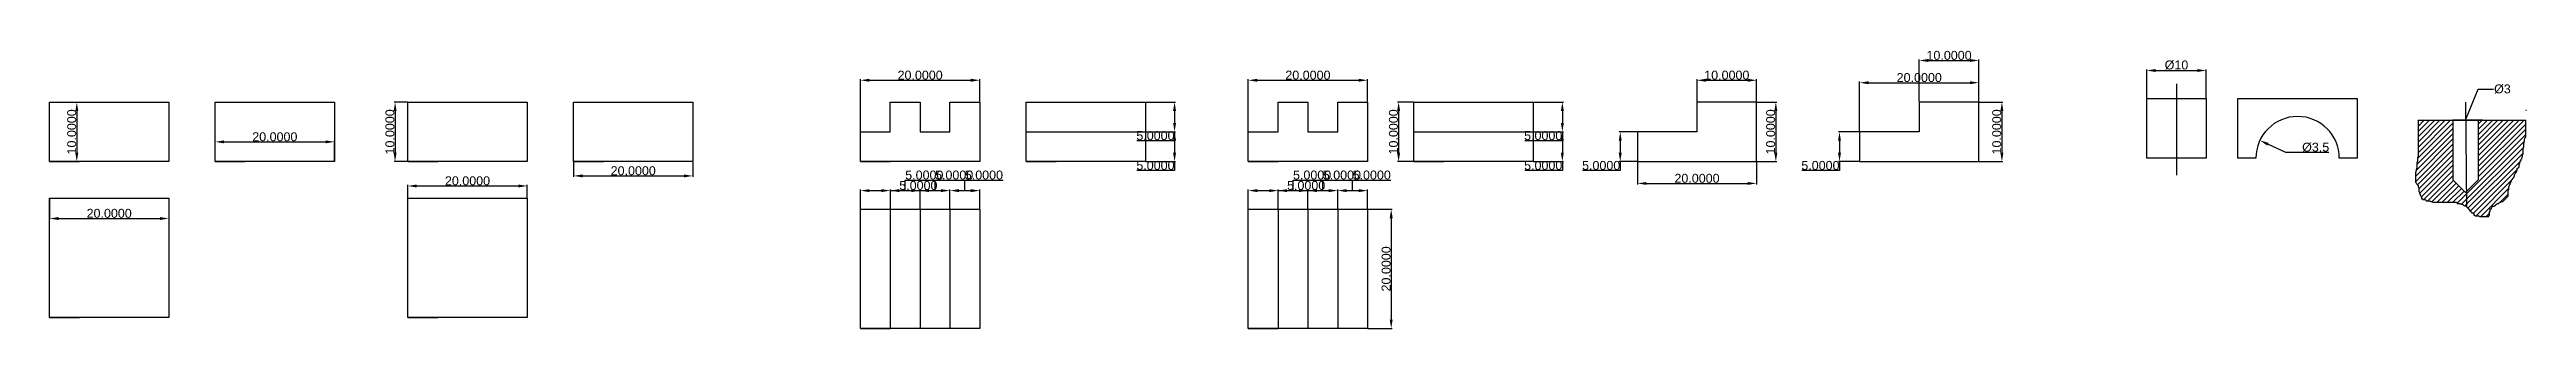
# Model space of a CAD drawing. Header units: inches. Extents: x 17 to 864, y 2 to 49.
# Drawn here: x 448.7 to 864.2, y 1.9 to 48.7 of the extents above; entities that cross this region are included whole.
import ezdxf
from ezdxf import colors
from ezdxf.entities.mleader import LeaderData, LeaderLine
from ezdxf.math import Vec2, Vec3

# ---------------------------------------------------------------- set-up
doc = ezdxf.new("R2010")
doc.units = ezdxf.units.IN
doc.header["$MEASUREMENT"] = 0
doc.linetypes.add('ACAD_ISO04W100', pattern=[30, 24, -3, 0, -3])
doc.layers.add('contornos', color=7, linetype='Continuous', lineweight=30)
doc.layers.add('cotas', color=10, linetype='Continuous')
doc.layers.add('ejes', color=7, linetype='ACAD_ISO04W100')
doc.styles.get("Standard").update_dxf_attribs({"font": 'ARIAL.TTF'})
doc.dimstyles.get("Standard").update_dxf_attribs({"dimtxt": 1.5, "dimasz": 1.5, "dimexe": 0.18, "dimexo": 0.0625, "dimgap": 0.09, "dimtad": 1, "dimtoh": 1, "dimdec": 4, "dimzin": 0, "dimdsep": 46, "dimtxsty": 'Standard', "dimcen": 1.5, "dimadec": 0, "dimazin": 0, "dimtfac": 1, "dimtdec": 4, "dimtofl": 0, "dimtmove": 0, "dimatfit": 3, "dimfxl": 1, "dimtolj": 1, "dimtzin": 0, "dimarcsym": 0})

msp = doc.modelspace()

# ---------------------------------------------------------------- blocks, each defined once
blk = doc.blocks.new('*D59')
at = {"layer": 'cotas', "color": 0, "lineweight": -2}
for p, q in [((476.51, 29.92), (476.51, 33.35)), ((496.51, 29.92), (496.51, 33.35)), ((478.01, 33.17), (495.01, 33.17))]:
    blk.add_line(p, q, dxfattribs=at)
at = {"layer": 'cotas', "color": 0}
for points in [[(478.01, 33.42), (478.01, 32.92), (476.51, 33.17)], [(495.01, 33.42), (495.01, 32.92), (496.51, 33.17)]]:
    blk.add_solid(points, dxfattribs=at)
at = {"layer": 'Defpoints', "color": 0}
for p in [(476.51, 29.85), (496.51, 33.17), (496.51, 29.85)]:
    blk.add_point(p, dxfattribs=at)
at = {"layer": 'cotas', "color": 0, "insert": (486.51, 34.02), "char_height": 1.5, "attachment_point": 5}
blk.add_mtext('\\A1;20.0000', dxfattribs=at)
blk = doc.blocks.new('*D60')
at = {"layer": 'cotas', "color": 0, "lineweight": -2}
for p, q in [((448.78, 39.85), (453.47, 39.85)), ((453.29, 38.35), (453.29, 31.35)), ((448.78, 29.85), (453.47, 29.85))]:
    blk.add_line(p, q, dxfattribs=at)
at = {"layer": 'cotas', "color": 0}
for points in [[(453.04, 38.35), (453.54, 38.35), (453.29, 39.85)], [(453.04, 31.35), (453.54, 31.35), (453.29, 29.85)]]:
    blk.add_solid(points, dxfattribs=at)
at = {"layer": 'Defpoints', "color": 0}
for p in [(448.72, 39.85), (448.72, 29.85), (453.29, 29.85)]:
    blk.add_point(p, dxfattribs=at)
at = {"layer": 'cotas', "color": 0, "insert": (452.44, 34.85), "char_height": 1.5, "attachment_point": 5, "rotation": 90}
blk.add_mtext('\\A1;10.0000', dxfattribs=at)
blk = doc.blocks.new('*D61')
at = {"layer": 'cotas', "color": 0, "lineweight": -2}
for p, q in [((448.72, 23.65), (448.72, 20.13)), ((468.72, 23.65), (468.72, 20.13)), ((450.22, 20.31), (467.22, 20.31))]:
    blk.add_line(p, q, dxfattribs=at)
at = {"layer": 'cotas', "color": 0}
for points in [[(450.22, 20.56), (450.22, 20.06), (448.72, 20.31)], [(467.22, 20.56), (467.22, 20.06), (468.72, 20.31)]]:
    blk.add_solid(points, dxfattribs=at)
at = {"layer": 'Defpoints', "color": 0}
for p in [(448.72, 23.71), (468.72, 23.71), (468.72, 20.31)]:
    blk.add_point(p, dxfattribs=at)
at = {"layer": 'cotas', "color": 0, "insert": (458.72, 21.17), "char_height": 1.5, "attachment_point": 5}
blk.add_mtext('\\A1;20.0000', dxfattribs=at)
blk = doc.blocks.new('*D62')
at = {"layer": 'cotas', "color": 0, "lineweight": -2}
for p, q in [((536.63, 29.79), (536.63, 27.28)), ((556.63, 29.79), (556.63, 27.28)), ((538.13, 27.46), (555.13, 27.46))]:
    blk.add_line(p, q, dxfattribs=at)
at = {"layer": 'cotas', "color": 0}
for points in [[(538.13, 27.71), (538.13, 27.21), (536.63, 27.46)], [(555.13, 27.71), (555.13, 27.21), (556.63, 27.46)]]:
    blk.add_solid(points, dxfattribs=at)
at = {"layer": 'Defpoints', "color": 0}
for p in [(536.63, 29.85), (556.63, 29.85), (556.63, 27.46)]:
    blk.add_point(p, dxfattribs=at)
at = {"layer": 'cotas', "color": 0, "insert": (546.63, 28.32), "char_height": 1.5, "attachment_point": 5}
blk.add_mtext('\\A1;20.0000', dxfattribs=at)
blk = doc.blocks.new('*D63')
at = {"layer": 'cotas', "color": 0, "lineweight": -2}
for p, q in [((508.77, 39.85), (506.5, 39.85)), ((506.68, 38.35), (506.68, 31.35)), ((508.77, 29.85), (506.5, 29.85))]:
    blk.add_line(p, q, dxfattribs=at)
at = {"layer": 'cotas', "color": 0}
for points in [[(506.43, 38.35), (506.93, 38.35), (506.68, 39.85)], [(506.43, 31.35), (506.93, 31.35), (506.68, 29.85)]]:
    blk.add_solid(points, dxfattribs=at)
at = {"layer": 'Defpoints', "color": 0}
for p in [(508.83, 39.85), (506.68, 29.85), (508.83, 29.85)]:
    blk.add_point(p, dxfattribs=at)
at = {"layer": 'cotas', "color": 0, "insert": (505.82, 34.85), "char_height": 1.5, "attachment_point": 5, "rotation": 90}
blk.add_mtext('\\A1;10.0000', dxfattribs=at)
blk = doc.blocks.new('*D64')
at = {"layer": 'cotas', "color": 0, "lineweight": -2}
for p, q in [((508.83, 23.77), (508.83, 25.95)), ((510.33, 25.77), (527.33, 25.77)), ((528.83, 23.77), (528.83, 25.95))]:
    blk.add_line(p, q, dxfattribs=at)
at = {"layer": 'cotas', "color": 0}
for points in [[(510.33, 26.02), (510.33, 25.52), (508.83, 25.77)], [(527.33, 26.02), (527.33, 25.52), (528.83, 25.77)]]:
    blk.add_solid(points, dxfattribs=at)
at = {"layer": 'Defpoints', "color": 0}
for p in [(528.83, 25.77), (508.83, 23.71), (528.83, 23.71)]:
    blk.add_point(p, dxfattribs=at)
at = {"layer": 'cotas', "color": 0, "insert": (518.83, 26.63), "char_height": 1.5, "attachment_point": 5}
blk.add_mtext('\\A1;20.0000', dxfattribs=at)
blk = doc.blocks.new('*D65')
at = {"layer": 'cotas', "color": 0, "lineweight": -2}
for p, q in [((584.76, 34.92), (584.76, 43.69)), ((586.26, 43.51), (603.26, 43.51)), ((604.76, 39.92), (604.76, 43.69))]:
    blk.add_line(p, q, dxfattribs=at)
at = {"layer": 'cotas', "color": 0}
for points in [[(586.26, 43.76), (586.26, 43.26), (584.76, 43.51)], [(603.26, 43.76), (603.26, 43.26), (604.76, 43.51)]]:
    blk.add_solid(points, dxfattribs=at)
at = {"layer": 'Defpoints', "color": 0}
for p in [(604.76, 43.51), (604.76, 39.85), (584.76, 34.85)]:
    blk.add_point(p, dxfattribs=at)
at = {"layer": 'cotas', "color": 0, "insert": (594.76, 44.36), "char_height": 1.5, "attachment_point": 5}
blk.add_mtext('\\A1;20.0000', dxfattribs=at)
blk = doc.blocks.new('*D66')
at = {"layer": 'cotas', "color": 0, "lineweight": -2}
for p, q in [((584.76, 21.92), (584.76, 25.17)), ((586.26, 24.99), (588.26, 24.99)), ((589.76, 21.92), (589.76, 25.17)), ((589.76, 24.99), (597.66, 24.99))]:
    blk.add_line(p, q, dxfattribs=at)
at = {"layer": 'cotas', "color": 0}
for points in [[(586.26, 25.24), (586.26, 24.74), (584.76, 24.99)], [(588.26, 25.24), (588.26, 24.74), (589.76, 24.99)]]:
    blk.add_solid(points, dxfattribs=at)
at = {"layer": 'Defpoints', "color": 0}
for p in [(589.76, 24.99), (584.76, 21.86), (589.76, 21.86)]:
    blk.add_point(p, dxfattribs=at)
at = {"layer": 'cotas', "color": 0, "insert": (594.46, 25.85), "char_height": 1.5, "attachment_point": 5}
blk.add_mtext('\\A1;5.0000', dxfattribs=at)
blk = doc.blocks.new('*D67')
at = {"layer": 'cotas', "color": 0, "lineweight": -2}
for p, q in [((589.76, 21.92), (589.76, 25.17)), ((591.26, 24.99), (593.26, 24.99)), ((592.26, 24.99), (592.26, 26.75)), ((592.26, 26.75), (598.66, 26.75)), ((594.76, 21.92), (594.76, 25.17))]:
    blk.add_line(p, q, dxfattribs=at)
at = {"layer": 'cotas', "color": 0}
for points in [[(591.26, 25.24), (591.26, 24.74), (589.76, 24.99)], [(593.26, 25.24), (593.26, 24.74), (594.76, 24.99)]]:
    blk.add_solid(points, dxfattribs=at)
at = {"layer": 'Defpoints', "color": 0}
for p in [(594.76, 24.99), (589.76, 21.86), (594.76, 21.86)]:
    blk.add_point(p, dxfattribs=at)
at = {"layer": 'cotas', "color": 0, "insert": (595.46, 27.6), "char_height": 1.5, "attachment_point": 5}
blk.add_mtext('\\A1;5.0000', dxfattribs=at)
blk = doc.blocks.new('*D68')
at = {"layer": 'cotas', "color": 0, "lineweight": -2}
for p, q in [((594.76, 21.92), (594.76, 25.17)), ((596.26, 24.99), (598.26, 24.99)), ((597.26, 24.99), (597.26, 26.75)), ((597.26, 26.75), (603.66, 26.75)), ((599.76, 21.92), (599.76, 25.17))]:
    blk.add_line(p, q, dxfattribs=at)
at = {"layer": 'cotas', "color": 0}
for points in [[(596.26, 25.24), (596.26, 24.74), (594.76, 24.99)], [(598.26, 25.24), (598.26, 24.74), (599.76, 24.99)]]:
    blk.add_solid(points, dxfattribs=at)
at = {"layer": 'Defpoints', "color": 0}
for p in [(599.76, 24.99), (594.76, 21.86), (599.76, 21.86)]:
    blk.add_point(p, dxfattribs=at)
at = {"layer": 'cotas', "color": 0, "insert": (600.46, 27.6), "char_height": 1.5, "attachment_point": 5}
blk.add_mtext('\\A1;5.0000', dxfattribs=at)
blk = doc.blocks.new('*D69')
at = {"layer": 'cotas', "color": 0, "lineweight": -2}
for p, q in [((599.76, 21.92), (599.76, 25.17)), ((601.26, 24.99), (603.26, 24.99)), ((602.26, 24.99), (602.26, 26.75)), ((602.26, 26.75), (608.66, 26.75)), ((604.76, 21.92), (604.76, 25.17))]:
    blk.add_line(p, q, dxfattribs=at)
at = {"layer": 'cotas', "color": 0}
for points in [[(601.26, 25.24), (601.26, 24.74), (599.76, 24.99)], [(603.26, 25.24), (603.26, 24.74), (604.76, 24.99)]]:
    blk.add_solid(points, dxfattribs=at)
at = {"layer": 'Defpoints', "color": 0}
for p in [(604.76, 24.99), (599.76, 21.86), (604.76, 21.86)]:
    blk.add_point(p, dxfattribs=at)
at = {"layer": 'cotas', "color": 0, "insert": (605.46, 27.6), "char_height": 1.5, "attachment_point": 5}
blk.add_mtext('\\A1;5.0000', dxfattribs=at)
blk = doc.blocks.new('*D70')
at = {"layer": 'cotas', "color": 0, "lineweight": -2}
for p, q in [((632.62, 39.85), (637.62, 39.85)), ((637.44, 38.35), (637.44, 36.35)), ((637.44, 33.35), (631.12, 33.35)), ((632.62, 34.85), (637.62, 34.85)), ((637.44, 34.85), (637.44, 33.35))]:
    blk.add_line(p, q, dxfattribs=at)
at = {"layer": 'cotas', "color": 0}
for points in [[(637.19, 38.35), (637.69, 38.35), (637.44, 39.85)], [(637.19, 36.35), (637.69, 36.35), (637.44, 34.85)]]:
    blk.add_solid(points, dxfattribs=at)
at = {"layer": 'Defpoints', "color": 0}
for p in [(632.55, 39.85), (632.55, 34.85), (637.44, 34.85)]:
    blk.add_point(p, dxfattribs=at)
at = {"layer": 'cotas', "color": 0, "insert": (634.23, 34.21), "char_height": 1.5, "attachment_point": 5}
blk.add_mtext('\\A1;5.0000', dxfattribs=at)
blk = doc.blocks.new('*D71')
at = {"layer": 'cotas', "color": 0, "lineweight": -2}
for p, q in [((632.62, 34.85), (637.62, 34.85)), ((637.44, 33.35), (637.44, 31.35)), ((632.62, 29.85), (637.62, 29.85)), ((637.44, 29.85), (637.44, 28.35)), ((637.44, 28.35), (631.12, 28.35))]:
    blk.add_line(p, q, dxfattribs=at)
at = {"layer": 'cotas', "color": 0}
for points in [[(637.19, 33.35), (637.69, 33.35), (637.44, 34.85)], [(637.19, 31.35), (637.69, 31.35), (637.44, 29.85)]]:
    blk.add_solid(points, dxfattribs=at)
at = {"layer": 'Defpoints', "color": 0}
for p in [(632.55, 34.85), (632.55, 29.85), (637.44, 29.85)]:
    blk.add_point(p, dxfattribs=at)
at = {"layer": 'cotas', "color": 0, "insert": (634.23, 29.21), "char_height": 1.5, "attachment_point": 5}
blk.add_mtext('\\A1;5.0000', dxfattribs=at)
blk = doc.blocks.new('*D72')
at = {"layer": 'cotas', "color": 0, "lineweight": -2}
for p, q in [((649.81, 34.92), (649.81, 43.69)), ((651.31, 43.51), (668.31, 43.51)), ((669.81, 39.92), (669.81, 43.69))]:
    blk.add_line(p, q, dxfattribs=at)
at = {"layer": 'cotas', "color": 0}
for points in [[(651.31, 43.76), (651.31, 43.26), (649.81, 43.51)], [(668.31, 43.76), (668.31, 43.26), (669.81, 43.51)]]:
    blk.add_solid(points, dxfattribs=at)
at = {"layer": 'Defpoints', "color": 0}
for p in [(669.81, 43.51), (669.81, 39.85), (649.81, 34.85)]:
    blk.add_point(p, dxfattribs=at)
at = {"layer": 'cotas', "color": 0, "insert": (659.81, 44.36), "char_height": 1.5, "attachment_point": 5}
blk.add_mtext('\\A1;20.0000', dxfattribs=at)
blk = doc.blocks.new('*D73')
at = {"layer": 'cotas', "color": 0, "lineweight": -2}
for p, q in [((649.81, 21.92), (649.81, 25.17)), ((651.31, 24.99), (653.31, 24.99)), ((654.81, 21.92), (654.81, 25.17)), ((654.81, 24.99), (662.71, 24.99))]:
    blk.add_line(p, q, dxfattribs=at)
at = {"layer": 'cotas', "color": 0}
for points in [[(651.31, 25.24), (651.31, 24.74), (649.81, 24.99)], [(653.31, 25.24), (653.31, 24.74), (654.81, 24.99)]]:
    blk.add_solid(points, dxfattribs=at)
at = {"layer": 'Defpoints', "color": 0}
for p in [(654.81, 24.99), (649.81, 21.86), (654.81, 21.86)]:
    blk.add_point(p, dxfattribs=at)
at = {"layer": 'cotas', "color": 0, "insert": (659.51, 25.85), "char_height": 1.5, "attachment_point": 5}
blk.add_mtext('\\A1;5.0000', dxfattribs=at)
blk = doc.blocks.new('*D74')
at = {"layer": 'cotas', "color": 0, "lineweight": -2}
for p, q in [((654.81, 21.92), (654.81, 25.17)), ((656.31, 24.99), (658.31, 24.99)), ((657.31, 24.99), (657.31, 26.75)), ((657.31, 26.75), (663.71, 26.75)), ((659.81, 21.92), (659.81, 25.17))]:
    blk.add_line(p, q, dxfattribs=at)
at = {"layer": 'cotas', "color": 0}
for points in [[(656.31, 25.24), (656.31, 24.74), (654.81, 24.99)], [(658.31, 25.24), (658.31, 24.74), (659.81, 24.99)]]:
    blk.add_solid(points, dxfattribs=at)
at = {"layer": 'Defpoints', "color": 0}
for p in [(659.81, 24.99), (654.81, 21.86), (659.81, 21.86)]:
    blk.add_point(p, dxfattribs=at)
at = {"layer": 'cotas', "color": 0, "insert": (660.51, 27.6), "char_height": 1.5, "attachment_point": 5}
blk.add_mtext('\\A1;5.0000', dxfattribs=at)
blk = doc.blocks.new('*D75')
at = {"layer": 'cotas', "color": 0, "lineweight": -2}
for p, q in [((659.81, 21.92), (659.81, 25.17)), ((661.31, 24.99), (663.31, 24.99)), ((662.31, 24.99), (662.31, 26.75)), ((662.31, 26.75), (668.71, 26.75)), ((664.81, 21.92), (664.81, 25.17))]:
    blk.add_line(p, q, dxfattribs=at)
at = {"layer": 'cotas', "color": 0}
for points in [[(661.31, 25.24), (661.31, 24.74), (659.81, 24.99)], [(663.31, 25.24), (663.31, 24.74), (664.81, 24.99)]]:
    blk.add_solid(points, dxfattribs=at)
at = {"layer": 'Defpoints', "color": 0}
for p in [(664.81, 24.99), (659.81, 21.86), (664.81, 21.86)]:
    blk.add_point(p, dxfattribs=at)
at = {"layer": 'cotas', "color": 0, "insert": (665.51, 27.6), "char_height": 1.5, "attachment_point": 5}
blk.add_mtext('\\A1;5.0000', dxfattribs=at)
blk = doc.blocks.new('*D76')
at = {"layer": 'cotas', "color": 0, "lineweight": -2}
for p, q in [((664.81, 21.92), (664.81, 25.17)), ((666.31, 24.99), (668.31, 24.99)), ((667.31, 24.99), (667.31, 26.75)), ((667.31, 26.75), (673.71, 26.75)), ((669.81, 21.92), (669.81, 25.17))]:
    blk.add_line(p, q, dxfattribs=at)
at = {"layer": 'cotas', "color": 0}
for points in [[(666.31, 25.24), (666.31, 24.74), (664.81, 24.99)], [(668.31, 25.24), (668.31, 24.74), (669.81, 24.99)]]:
    blk.add_solid(points, dxfattribs=at)
at = {"layer": 'Defpoints', "color": 0}
for p in [(669.81, 24.99), (664.81, 21.86), (669.81, 21.86)]:
    blk.add_point(p, dxfattribs=at)
at = {"layer": 'cotas', "color": 0, "insert": (670.51, 27.6), "char_height": 1.5, "attachment_point": 5}
blk.add_mtext('\\A1;5.0000', dxfattribs=at)
blk = doc.blocks.new('*D77')
at = {"layer": 'cotas', "color": 0, "lineweight": -2}
for p, q in [((697.67, 39.85), (702.67, 39.85)), ((702.49, 38.35), (702.49, 36.35)), ((702.49, 33.35), (696.17, 33.35)), ((697.67, 34.85), (702.67, 34.85)), ((702.49, 34.85), (702.49, 33.35))]:
    blk.add_line(p, q, dxfattribs=at)
at = {"layer": 'cotas', "color": 0}
for points in [[(702.24, 38.35), (702.74, 38.35), (702.49, 39.85)], [(702.24, 36.35), (702.74, 36.35), (702.49, 34.85)]]:
    blk.add_solid(points, dxfattribs=at)
at = {"layer": 'Defpoints', "color": 0}
for p in [(697.6, 39.85), (697.6, 34.85), (702.49, 34.85)]:
    blk.add_point(p, dxfattribs=at)
at = {"layer": 'cotas', "color": 0, "insert": (699.28, 34.21), "char_height": 1.5, "attachment_point": 5}
blk.add_mtext('\\A1;5.0000', dxfattribs=at)
blk = doc.blocks.new('*D78')
at = {"layer": 'cotas', "color": 0, "lineweight": -2}
for p, q in [((697.67, 34.85), (702.67, 34.85)), ((702.49, 33.35), (702.49, 31.35)), ((697.67, 29.85), (702.67, 29.85)), ((702.49, 29.85), (702.49, 28.35)), ((702.49, 28.35), (696.17, 28.35))]:
    blk.add_line(p, q, dxfattribs=at)
at = {"layer": 'cotas', "color": 0}
for points in [[(702.24, 33.35), (702.74, 33.35), (702.49, 34.85)], [(702.24, 31.35), (702.74, 31.35), (702.49, 29.85)]]:
    blk.add_solid(points, dxfattribs=at)
at = {"layer": 'Defpoints', "color": 0}
for p in [(697.6, 34.85), (697.6, 29.85), (702.49, 29.85)]:
    blk.add_point(p, dxfattribs=at)
at = {"layer": 'cotas', "color": 0, "insert": (699.28, 29.21), "char_height": 1.5, "attachment_point": 5}
blk.add_mtext('\\A1;5.0000', dxfattribs=at)
blk = doc.blocks.new('*D79')
at = {"layer": 'cotas', "color": 0, "lineweight": -2}
for p, q in [((677.54, 39.85), (674.84, 39.85)), ((675.02, 38.35), (675.02, 31.35)), ((677.54, 29.85), (674.84, 29.85))]:
    blk.add_line(p, q, dxfattribs=at)
at = {"layer": 'cotas', "color": 0}
for points in [[(674.77, 38.35), (675.27, 38.35), (675.02, 39.85)], [(674.77, 31.35), (675.27, 31.35), (675.02, 29.85)]]:
    blk.add_solid(points, dxfattribs=at)
at = {"layer": 'Defpoints', "color": 0}
for p in [(677.6, 39.85), (675.02, 29.85), (677.6, 29.85)]:
    blk.add_point(p, dxfattribs=at)
at = {"layer": 'cotas', "color": 0, "insert": (674.16, 34.85), "char_height": 1.5, "attachment_point": 5, "rotation": 90}
blk.add_mtext('\\A1;10.0000', dxfattribs=at)
blk = doc.blocks.new('*D80')
at = {"layer": 'cotas', "color": 0, "lineweight": -2}
for p, q in [((669.87, 21.86), (673.96, 21.86)), ((673.78, 20.36), (673.78, 3.36)), ((669.87, 1.86), (673.96, 1.86))]:
    blk.add_line(p, q, dxfattribs=at)
at = {"layer": 'cotas', "color": 0}
for points in [[(673.53, 20.36), (674.03, 20.36), (673.78, 21.86)], [(673.53, 3.36), (674.03, 3.36), (673.78, 1.86)]]:
    blk.add_solid(points, dxfattribs=at)
at = {"layer": 'Defpoints', "color": 0}
for p in [(669.81, 21.86), (669.81, 1.86), (673.78, 1.86)]:
    blk.add_point(p, dxfattribs=at)
at = {"layer": 'cotas', "color": 0, "insert": (672.93, 11.86), "char_height": 1.5, "attachment_point": 5, "rotation": 90}
blk.add_mtext('\\A1;20.0000', dxfattribs=at)
blk = doc.blocks.new('*D81')
at = {"layer": 'cotas', "color": 0, "lineweight": -2}
for p, q in [((752.3, 34.85), (748.8, 34.85)), ((748.98, 33.35), (748.98, 31.35)), ((752.3, 29.85), (748.8, 29.85)), ((748.98, 29.85), (748.98, 28.35)), ((748.98, 28.35), (742.67, 28.35))]:
    blk.add_line(p, q, dxfattribs=at)
at = {"layer": 'cotas', "color": 0}
for points in [[(748.73, 33.35), (749.23, 33.35), (748.98, 34.85)], [(748.73, 31.35), (749.23, 31.35), (748.98, 29.85)]]:
    blk.add_solid(points, dxfattribs=at)
at = {"layer": 'Defpoints', "color": 0}
for p in [(752.36, 34.85), (748.98, 29.85), (752.36, 29.85)]:
    blk.add_point(p, dxfattribs=at)
at = {"layer": 'cotas', "color": 0, "insert": (745.78, 29.21), "char_height": 1.5, "attachment_point": 5}
blk.add_mtext('\\A1;5.0000', dxfattribs=at)
blk = doc.blocks.new('*D82')
at = {"layer": 'cotas', "color": 0, "lineweight": -2}
for p, q in [((715.01, 34.85), (712.02, 34.85)), ((712.2, 33.35), (712.2, 31.35)), ((715.01, 29.85), (712.02, 29.85)), ((712.2, 29.85), (712.2, 28.35)), ((712.2, 28.35), (705.89, 28.35))]:
    blk.add_line(p, q, dxfattribs=at)
at = {"layer": 'cotas', "color": 0}
for points in [[(711.95, 33.35), (712.45, 33.35), (712.2, 34.85)], [(711.95, 31.35), (712.45, 31.35), (712.2, 29.85)]]:
    blk.add_solid(points, dxfattribs=at)
at = {"layer": 'Defpoints', "color": 0}
for p in [(715.08, 34.85), (712.2, 29.85), (715.08, 29.85)]:
    blk.add_point(p, dxfattribs=at)
at = {"layer": 'cotas', "color": 0, "insert": (709, 29.21), "char_height": 1.5, "attachment_point": 5}
blk.add_mtext('\\A1;5.0000', dxfattribs=at)
blk = doc.blocks.new('*D83')
at = {"layer": 'cotas', "color": 0, "lineweight": -2}
for p, q in [((735.14, 39.85), (738.48, 39.85)), ((738.3, 38.35), (738.3, 31.35)), ((735.14, 29.85), (738.48, 29.85))]:
    blk.add_line(p, q, dxfattribs=at)
at = {"layer": 'cotas', "color": 0}
for points in [[(738.05, 38.35), (738.55, 38.35), (738.3, 39.85)], [(738.05, 31.35), (738.55, 31.35), (738.3, 29.85)]]:
    blk.add_solid(points, dxfattribs=at)
at = {"layer": 'Defpoints', "color": 0}
for p in [(735.08, 39.85), (735.08, 29.85), (738.3, 29.85)]:
    blk.add_point(p, dxfattribs=at)
at = {"layer": 'cotas', "color": 0, "insert": (737.44, 34.85), "char_height": 1.5, "attachment_point": 5, "rotation": 90}
blk.add_mtext('\\A1;10.0000', dxfattribs=at)
blk = doc.blocks.new('*D84')
at = {"layer": 'cotas', "color": 0, "lineweight": -2}
for p, q in [((725.08, 39.92), (725.08, 43.69)), ((726.58, 43.51), (733.58, 43.51)), ((735.08, 39.92), (735.08, 43.69))]:
    blk.add_line(p, q, dxfattribs=at)
at = {"layer": 'cotas', "color": 0}
for points in [[(726.58, 43.76), (726.58, 43.26), (725.08, 43.51)], [(733.58, 43.76), (733.58, 43.26), (735.08, 43.51)]]:
    blk.add_solid(points, dxfattribs=at)
at = {"layer": 'Defpoints', "color": 0}
for p in [(735.08, 43.51), (725.08, 39.85), (735.08, 39.85)]:
    blk.add_point(p, dxfattribs=at)
at = {"layer": 'cotas', "color": 0, "insert": (730.08, 44.36), "char_height": 1.5, "attachment_point": 5}
blk.add_mtext('\\A1;10.0000', dxfattribs=at)
blk = doc.blocks.new('*D85')
at = {"layer": 'cotas', "color": 0, "lineweight": -2}
for p, q in [((715.08, 29.79), (715.08, 26.02)), ((735.08, 29.79), (735.08, 26.02)), ((716.58, 26.2), (733.58, 26.2))]:
    blk.add_line(p, q, dxfattribs=at)
at = {"layer": 'cotas', "color": 0}
for points in [[(716.58, 26.45), (716.58, 25.95), (715.08, 26.2)], [(733.58, 26.45), (733.58, 25.95), (735.08, 26.2)]]:
    blk.add_solid(points, dxfattribs=at)
at = {"layer": 'Defpoints', "color": 0}
for p in [(715.08, 29.85), (735.08, 29.85), (735.08, 26.2)]:
    blk.add_point(p, dxfattribs=at)
at = {"layer": 'cotas', "color": 0, "insert": (725.08, 27.05), "char_height": 1.5, "attachment_point": 5}
blk.add_mtext('\\A1;20.0000', dxfattribs=at)
blk = doc.blocks.new('*D86')
at = {"layer": 'cotas', "color": 0, "lineweight": -2}
for p, q in [((752.36, 34.92), (752.36, 43.28)), ((753.86, 43.1), (770.86, 43.1)), ((772.36, 39.92), (772.36, 43.28))]:
    blk.add_line(p, q, dxfattribs=at)
at = {"layer": 'cotas', "color": 0}
for points in [[(753.86, 43.35), (753.86, 42.85), (752.36, 43.1)], [(770.86, 43.35), (770.86, 42.85), (772.36, 43.1)]]:
    blk.add_solid(points, dxfattribs=at)
at = {"layer": 'Defpoints', "color": 0}
for p in [(772.36, 43.1), (772.36, 39.85), (752.36, 34.85)]:
    blk.add_point(p, dxfattribs=at)
at = {"layer": 'cotas', "color": 0, "insert": (762.36, 43.96), "char_height": 1.5, "attachment_point": 5}
blk.add_mtext('\\A1;20.0000', dxfattribs=at)
blk = doc.blocks.new('*D87')
at = {"layer": 'cotas', "color": 0, "lineweight": -2}
for p, q in [((762.36, 39.92), (762.36, 47.01)), ((763.86, 46.83), (770.86, 46.83)), ((772.36, 39.92), (772.36, 47.01))]:
    blk.add_line(p, q, dxfattribs=at)
at = {"layer": 'cotas', "color": 0}
for points in [[(763.86, 47.08), (763.86, 46.58), (762.36, 46.83)], [(770.86, 47.08), (770.86, 46.58), (772.36, 46.83)]]:
    blk.add_solid(points, dxfattribs=at)
at = {"layer": 'Defpoints', "color": 0}
for p in [(772.36, 46.83), (762.36, 39.85), (772.36, 39.85)]:
    blk.add_point(p, dxfattribs=at)
at = {"layer": 'cotas', "color": 0, "insert": (767.36, 47.68), "char_height": 1.5, "attachment_point": 5}
blk.add_mtext('\\A1;10.0000', dxfattribs=at)
blk = doc.blocks.new('*D88')
at = {"layer": 'cotas', "color": 0, "lineweight": -2}
for p, q in [((772.42, 39.85), (776.4, 39.85)), ((776.22, 38.35), (776.22, 31.35)), ((772.42, 29.85), (776.4, 29.85))]:
    blk.add_line(p, q, dxfattribs=at)
at = {"layer": 'cotas', "color": 0}
for points in [[(775.97, 38.35), (776.47, 38.35), (776.22, 39.85)], [(775.97, 31.35), (776.47, 31.35), (776.22, 29.85)]]:
    blk.add_solid(points, dxfattribs=at)
at = {"layer": 'Defpoints', "color": 0}
for p in [(772.36, 39.85), (772.36, 29.85), (776.22, 29.85)]:
    blk.add_point(p, dxfattribs=at)
at = {"layer": 'cotas', "color": 0, "insert": (775.36, 34.85), "char_height": 1.5, "attachment_point": 5, "rotation": 90}
blk.add_mtext('\\A1;10.0000', dxfattribs=at)
blk = doc.blocks.new('*D89')
at = {"layer": 'cotas', "color": 0, "lineweight": -2}
for p, q in [((800.51, 40.49), (800.51, 45.33)), ((802.01, 45.15), (809.01, 45.15)), ((810.51, 40.49), (810.51, 45.33))]:
    blk.add_line(p, q, dxfattribs=at)
at = {"layer": 'cotas', "color": 0}
for points in [[(802.01, 45.4), (802.01, 44.9), (800.51, 45.15)], [(809.01, 45.4), (809.01, 44.9), (810.51, 45.15)]]:
    blk.add_solid(points, dxfattribs=at)
at = {"layer": 'Defpoints', "color": 0}
for p in [(810.51, 45.15), (800.51, 40.43), (810.51, 40.43)]:
    blk.add_point(p, dxfattribs=at)
at = {"layer": 'cotas', "color": 0, "insert": (805.51, 46.05), "char_height": 1.5, "attachment_point": 5}
blk.add_mtext('\\A1;Ø10', dxfattribs=at)
blk = doc.blocks.new('*D90')
at = {"layer": 'cotas', "color": 0, "lineweight": -2}
for p, q in [((823.85, 31.36), (820.85, 32.78)), ((831.05, 31.36), (823.85, 31.36))]:
    blk.add_line(p, q, dxfattribs=at)
at = {"layer": 'cotas', "color": 0}
blk.add_solid([(820.96, 33), (820.75, 32.55), (819.5, 33.42)], dxfattribs=at)
at = {"layer": 'Defpoints', "color": 0}
for p in [(819.5, 33.42), (825.83, 30.43)]:
    blk.add_point(p, dxfattribs=at)
at = {"layer": 'cotas', "color": 0, "insert": (828.86, 32.26), "char_height": 1.5, "attachment_point": 5}
blk.add_mtext('\\A1;Ø3.5', dxfattribs=at)

# ---------------------------------------------------------------- dimensions: what is measured, and where the dimension line sits
at = {"layer": 'cotas'}
for base, p1, p2, picture, middle in [((772.36207, 46.82739), (762.36207, 39.85336), (772.36207, 39.85336), '*D87', (767.36207, 47.68324)), ((604.75862, 43.50642), (584.75862, 34.85336), (604.75862, 39.85336), '*D65', (594.75862, 44.36228)), ((669.80868, 43.50642), (649.80868, 34.85336), (669.80868, 39.85336), '*D72', (659.80868, 44.36228)), ((735.07709, 43.50625), (725.07709, 39.85336), (735.07709, 39.85336), '*D84', (730.07709, 44.36211)), ((772.36207, 43.10369), (752.36207, 34.85336), (772.36207, 39.85336), '*D86', (762.36207, 43.95955)), ((556.62607, 27.4604), (536.62607, 29.85336), (556.62607, 29.85336), '*D62', (546.62607, 28.31626)), ((735.07709, 26.19608), (715.07709, 29.85336), (735.07709, 29.85336), '*D85', (725.07709, 27.05194)), ((528.83208, 25.77435), (508.83208, 23.70963), (528.83208, 23.70963), '*D64', (518.83208, 26.63021)), ((589.75862, 24.98924), (584.75862, 21.85791), (589.75862, 21.85791), '*D66', (594.45964, 25.8451)), ((654.80868, 24.98924), (649.80868, 21.85791), (654.80868, 21.85791), '*D73', (659.5097, 25.8451))]:
    dim = msp.add_linear_dim(base=base, p1=p1, p2=p2, dimstyle='Standard', dxfattribs=at)
    dim.commit()
    dim.dimension.update_dxf_attribs({"geometry": picture, "text_midpoint": middle})
dim = msp.add_linear_dim(base=(810.50957, 45.14727), p1=(800.50957, 40.43114), p2=(810.50957, 40.43114), text='Ø10', dimstyle='Standard', dxfattribs=at)
dim.commit()
dim.dimension.update_dxf_attribs({"geometry": '*D89', "text_midpoint": (805.50957, 46.04508)})
dim = msp.add_linear_dim(base=(453.29139, 29.85336), p1=(448.71653, 39.85336), p2=(448.71653, 29.85336), angle=90, dimstyle='Standard', dxfattribs=at)
dim.commit()
dim.dimension.update_dxf_attribs({"geometry": '*D60', "text_midpoint": (453.29139, 34.85336), "dimtype": 160})
for base, p1, p2, picture, middle in [((506.67995, 29.85336), (508.83208, 39.85336), (508.83208, 29.85336), '*D63', (505.82409, 34.85336)), ((637.43595, 34.85336), (632.55261, 39.85336), (632.55261, 34.85336), '*D70', (634.23493, 34.20922)), ((675.01913, 29.85336), (677.60267, 39.85336), (677.60267, 29.85336), '*D79', (674.16327, 34.85336)), ((702.48601, 34.85336), (697.60267, 39.85336), (697.60267, 34.85336), '*D77', (699.28499, 34.20922)), ((738.29953, 29.85336), (735.07709, 39.85336), (735.07709, 29.85336), '*D83', (737.44367, 34.85336)), ((776.21806, 29.85336), (772.36207, 39.85336), (772.36207, 29.85336), '*D88', (775.3622, 34.85336)), ((637.43595, 29.85336), (632.55261, 34.85336), (632.55261, 29.85336), '*D71', (634.23493, 29.20922)), ((702.48601, 29.85336), (697.60267, 34.85336), (697.60267, 29.85336), '*D78', (699.28499, 29.20922)), ((712.19928, 29.85336), (715.07709, 34.85336), (715.07709, 29.85336), '*D82', (708.99826, 29.20922)), ((748.9804, 29.85336), (752.36207, 34.85336), (752.36207, 29.85336), '*D81', (745.77938, 29.20922)), ((673.78303, 1.85791), (669.80868, 21.85791), (669.80868, 1.85791), '*D80', (672.92717, 11.85791))]:
    dim = msp.add_linear_dim(base=base, p1=p1, p2=p2, angle=90, dimstyle='Standard', dxfattribs=at)
    dim.commit()
    dim.dimension.update_dxf_attribs({"geometry": picture, "text_midpoint": middle})
for base, p1, p2, picture, middle in [((496.51052, 33.1681), (476.51052, 29.85336), (496.51052, 29.85336), '*D59', (486.51052, 33.1681)), ((468.71653, 20.31135), (448.71653, 23.70963), (468.71653, 23.70963), '*D61', (458.71653, 20.31135))]:
    dim = msp.add_linear_dim(base=base, p1=p1, p2=p2, dimstyle='Standard', dxfattribs=at)
    dim.commit()
    dim.dimension.update_dxf_attribs({"geometry": picture, "text_midpoint": middle, "dimtype": 160})
dim = msp.add_radius_dim(center=(825.82753, 30.43114), mpoint=(819.49704, 33.4186), text='Ø3.5', dimstyle='Standard', dxfattribs=at)
dim.commit()
dim.dimension.update_dxf_attribs({"geometry": '*D90', "text_midpoint": (828.85796, 31.36349), "dimtype": 164})
for base, p1, p2, picture, middle in [((594.75862, 24.98924), (589.75862, 21.85791), (594.75862, 21.85791), '*D67', (592.34862, 27.60182)), ((599.75862, 24.98924), (594.75862, 21.85791), (599.75862, 21.85791), '*D68', (597.34862, 27.60182)), ((604.75862, 24.98924), (599.75862, 21.85791), (604.75862, 21.85791), '*D69', (602.34862, 27.60182)), ((659.80868, 24.98924), (654.80868, 21.85791), (659.80868, 21.85791), '*D74', (657.39868, 27.60182)), ((664.80868, 24.98924), (659.80868, 21.85791), (664.80868, 21.85791), '*D75', (662.39868, 27.60182)), ((669.80868, 24.98924), (664.80868, 21.85791), (669.80868, 21.85791), '*D76', (667.39868, 27.60182))]:
    dim = msp.add_linear_dim(base=base, p1=p1, p2=p2, dimstyle='Standard', override={"dimtmove": 1}, dxfattribs=at)
    dim.commit()
    dim.dimension.update_dxf_attribs({"geometry": picture, "text_midpoint": middle})

# ---------------------------------------------------------------- hatches: boundary and pattern name
at = {"layer": 'Defpoints'}
h = msp.add_hatch(dxfattribs=at)
h.set_pattern_fill('ANSI31', color=256, scale=5, style=0)
h.set_pattern_definition([(45, (36.39835, -35.8242), (-0.44194174, 0.44194174), [])])
h.paths.add_polyline_path([(851.88018, 36.79774), (846.04126, 36.79774), (846.04126, 30.70887), (845.92836, 30.48336), (845.92836, 29.91958), (845.81545, 29.58131), (845.81545, 28.79201), (845.70254, 28.45374), (845.70254, 28.34098), (845.58964, 28.00271), (845.58964, 26.42412), (845.70254, 26.31136), (845.81545, 26.08585), (845.92836, 25.97309), (846.04126, 25.86033), (846.04126, 25.63482), (846.15417, 25.52206), (846.15417, 24.84552), (846.26707, 24.73277), (846.26707, 24.50725), (846.37998, 24.39449), (846.37998, 24.28174), (846.49288, 24.05622), (846.60579, 23.94347), (846.60579, 23.6052), (846.8316, 23.6052), (846.8316, 23.49244), (847.28322, 23.49244), (847.39612, 23.26693), (847.96065, 23.26693), (848.18646, 23.15417), (848.41227, 23.15417), (848.52518, 23.04141), (852.47687, 23.04141), (852.58977, 22.8159), (853.04139, 22.8159), (853.26721, 22.70314), (853.49302, 22.70314), (853.71883, 22.47763), (854.05754, 22.36487), (854.17045, 22.25212), (854.39626, 22.0266), (854.50916, 21.91385), (854.73497, 21.57558), (854.84788, 21.46282), (854.96079, 21.46282), (855.07369, 21.23731), (855.2995, 21.23731), (855.2995, 21.12455), (855.41241, 21.12455), (855.41241, 20.89904), (855.52531, 20.89904), (855.63822, 20.78628), (856.20274, 20.78628), (856.31565, 20.67352), (857.89633, 20.67352), (857.89633, 20.78628), (858.00923, 20.89904), (858.00923, 21.46282), (858.12214, 21.46282), (858.12214, 21.91385), (858.34795, 21.91385), (858.34795, 22.0266), (858.46085, 22.25212), (858.57376, 22.36487), (858.79957, 22.36487), (858.91247, 22.47763), (859.02538, 22.47763), (859.13828, 22.70314), (859.25119, 22.70314), (859.3641, 22.8159), (859.58991, 22.8159), (859.70281, 23.04141), (859.92862, 23.04141), (860.04153, 23.15417), (860.26734, 23.15417), (860.38025, 23.26693), (860.60605, 23.49244), (860.71896, 23.6052), (860.83187, 23.71795), (860.94477, 23.94347), (861.05768, 23.94347), (861.17058, 24.05622), (861.17058, 25.07104), (861.28349, 25.18379), (861.28349, 25.63482), (861.39639, 25.86033), (861.39639, 25.97309), (861.5093, 26.08585), (861.5093, 26.31136), (861.6222, 26.31136), (861.6222, 26.42412), (861.73511, 26.64963), (861.73511, 26.76239), (861.84801, 26.87514), (861.96092, 27.10066), (862.07383, 27.21341), (862.18673, 27.55168), (862.18673, 27.66444), (862.29964, 27.88995), (862.41254, 28.00271), (862.52545, 28.11547), (862.63835, 28.45374), (862.63835, 28.67925), (862.86416, 28.79201), (862.86416, 28.90477), (862.97707, 28.90477), (862.97707, 29.46855), (863.08997, 29.46855), (863.08997, 29.69406), (863.20288, 29.91958), (863.20288, 30.03233), (863.31578, 30.03233), (863.31578, 30.25785), (863.42869, 30.3706), (863.42869, 30.48336), (863.54159, 30.70887), (863.54159, 30.93439), (863.6545, 31.1599), (863.6545, 32.06195), (863.76741, 32.28747), (863.76741, 33.07677), (863.88031, 33.18952), (863.88031, 33.64055), (863.99322, 33.86606), (863.99322, 33.97882), (864.10612, 33.97882), (864.10612, 36.79774), (856.12282, 36.79774), (856.12282, 26.79774), (854.0015, 24.67642), (851.88018, 26.79774)])

# ---------------------------------------------------------------- linework, layer by layer
at = {"layer": 'contornos'}
for p, q in [((448.71653, 29.85336), (448.71653, 39.85336)), ((448.71653, 39.85336), (468.71653, 39.85336)), ((468.71653, 39.85336), (468.71653, 29.85336)), ((476.51052, 29.85336), (476.51052, 39.85336)), ((476.51052, 39.85336), (496.51052, 39.85336)), ((496.51052, 39.85336), (496.51052, 29.85336)), ((508.83208, 29.85336), (508.83208, 39.85336)), ((508.83208, 39.85336), (528.83208, 39.85336)), ((528.83208, 39.85336), (528.83208, 29.85336)), ((536.62607, 29.85336), (536.62607, 39.85336)), ((536.62607, 39.85336), (556.62607, 39.85336)), ((556.62607, 39.85336), (556.62607, 29.85336)), ((589.75862, 39.85336), (594.75862, 39.85336)), ((589.75862, 34.85336), (589.75862, 39.85336)), ((594.75862, 39.85336), (594.75862, 34.85336)), ((599.75862, 39.85336), (604.75862, 39.85336)), ((599.75862, 34.85336), (599.75862, 39.85336)), ((604.75862, 39.85336), (604.75862, 29.85336)), ((612.55261, 29.85336), (612.55261, 39.85336)), ((612.55261, 39.85336), (632.55261, 39.85336)), ((632.55261, 39.85336), (632.55261, 29.85336)), ((654.80868, 39.85336), (659.80868, 39.85336)), ((654.80868, 34.85336), (654.80868, 39.85336)), ((659.80868, 39.85336), (659.80868, 34.85336)), ((664.80868, 39.85336), (669.80868, 39.85336)), ((664.80868, 34.85336), (664.80868, 39.85336)), ((669.80868, 39.85336), (669.80868, 29.85336)), ((677.60267, 29.85336), (677.60267, 39.85336)), ((677.60267, 39.85336), (697.60267, 39.85336)), ((697.60267, 39.85336), (697.60267, 29.85336)), ((735.07709, 39.85336), (725.07709, 39.85336)), ((725.07709, 39.85336), (725.07709, 34.85336)), ((735.07709, 29.85336), (735.07709, 39.85336)), ((772.36207, 39.85336), (762.36207, 39.85336)), ((762.36207, 39.85336), (762.36207, 34.85336)), ((772.36207, 29.85336), (772.36207, 39.85336)), ((800.50957, 40.43114), (810.50957, 40.43114)), ((800.50957, 30.43114), (800.50957, 40.43114)), ((810.50957, 40.43114), (810.50957, 30.43114)), ((815.82753, 30.43114), (815.82753, 40.43114)), ((815.82753, 40.43114), (835.82753, 40.43114)), ((835.82753, 40.43114), (835.82753, 30.43114)), ((864.10612, 38.48909), (864.21903, 38.48909)), ((584.75862, 29.85336), (584.75862, 34.85336)), ((584.75862, 34.85336), (589.75862, 34.85336)), ((594.75862, 34.85336), (599.75862, 34.85336)), ((612.55261, 34.85336), (632.55261, 34.85336)), ((649.80868, 29.85336), (649.80868, 34.85336)), ((649.80868, 34.85336), (654.80868, 34.85336)), ((659.80868, 34.85336), (664.80868, 34.85336)), ((677.60267, 34.85336), (697.60267, 34.85336)), ((725.07709, 34.85336), (715.07709, 34.85336)), ((715.07709, 34.85336), (715.07709, 29.85336)), ((762.36207, 34.85336), (752.36207, 34.85336)), ((752.36207, 34.85336), (752.36207, 29.85336)), ((846.04126, 36.79774), (864.10612, 36.79774)), ((856.88018, 36.79774), (851.88018, 36.79774)), ((851.88018, 36.79774), (851.88018, 26.79774)), ((856.12282, 36.79774), (856.12282, 26.79774)), ((468.71653, 29.85336), (448.71653, 29.85336)), ((448.71653, 29.85336), (453.71653, 29.85336)), ((496.51052, 29.85336), (476.51052, 29.85336)), ((476.51052, 29.85336), (481.51052, 29.85336)), ((528.83208, 29.85336), (508.83208, 29.85336)), ((508.83208, 29.85336), (513.83208, 29.85336)), ((556.62607, 29.85336), (536.62607, 29.85336)), ((536.62607, 29.85336), (541.62607, 29.85336)), ((604.75862, 29.85336), (584.75862, 29.85336)), ((584.75862, 29.85336), (589.75862, 29.85336)), ((632.55261, 29.85336), (612.55261, 29.85336)), ((612.55261, 29.85336), (617.55261, 29.85336)), ((669.80868, 29.85336), (649.80868, 29.85336)), ((649.80868, 29.85336), (654.80868, 29.85336)), ((697.60267, 29.85336), (677.60267, 29.85336)), ((677.60267, 29.85336), (682.60267, 29.85336)), ((715.07709, 29.85336), (735.07709, 29.85336)), ((752.36207, 29.85336), (772.36207, 29.85336)), ((810.50957, 30.43114), (800.50957, 30.43114)), ((818.82753, 30.43114), (815.82753, 30.43114)), ((835.82753, 30.43114), (832.82753, 30.43114)), ((851.88018, 26.79774), (854.0015, 24.67642)), ((856.12282, 26.79774), (854.0015, 24.67642)), ((448.71653, 13.70963), (448.71653, 23.70963)), ((448.71653, 23.70963), (468.71653, 23.70963)), ((468.71653, 23.70963), (468.71653, 13.70963)), ((508.83208, 13.70963), (508.83208, 23.70963)), ((508.83208, 23.70963), (528.83208, 23.70963)), ((528.83208, 23.70963), (528.83208, 13.70963)), ((584.75862, 11.85791), (584.75862, 21.85791)), ((584.75862, 21.85791), (604.75862, 21.85791)), ((589.75862, 21.85791), (589.75862, 1.85791)), ((594.75862, 21.85791), (594.75862, 1.85791)), ((599.75862, 21.85791), (599.75862, 1.85791)), ((604.75862, 21.85791), (604.75862, 11.85791)), ((649.80868, 11.85791), (649.80868, 21.85791)), ((649.80868, 21.85791), (669.80868, 21.85791)), ((654.80868, 21.85791), (654.80868, 1.85791)), ((659.80868, 21.85791), (659.80868, 1.85791)), ((664.80868, 21.85791), (664.80868, 1.85791)), ((669.80868, 21.85791), (669.80868, 11.85791)), ((448.71653, 3.70963), (448.71653, 13.70963)), ((468.71653, 13.70963), (468.71653, 3.70963)), ((508.83208, 3.70963), (508.83208, 13.70963)), ((528.83208, 13.70963), (528.83208, 3.70963)), ((584.75862, 1.85791), (584.75862, 11.85791)), ((604.75862, 11.85791), (604.75862, 1.85791)), ((649.80868, 1.85791), (649.80868, 11.85791)), ((669.80868, 11.85791), (669.80868, 1.85791)), ((468.71653, 3.70963), (448.71653, 3.70963)), ((448.71653, 3.70963), (453.71653, 3.70963)), ((528.83208, 3.70963), (508.83208, 3.70963)), ((508.83208, 3.70963), (513.83208, 3.70963)), ((604.75862, 1.85791), (584.75862, 1.85791)), ((584.75862, 1.85791), (589.75862, 1.85791)), ((669.80868, 1.85791), (649.80868, 1.85791)), ((649.80868, 1.85791), (654.80868, 1.85791))]:
    msp.add_line(p, q, dxfattribs=at)
at = {"layer": 'contornos', "color": 7, "true_color": 0xffffff}
msp.add_lwpolyline([(846.04126, 36.79774), (846.04126, 30.70887), (845.92836, 30.48336), (845.92836, 29.91958), (845.81545, 29.58131), (845.81545, 28.79201), (845.70254, 28.45374), (845.70254, 28.34098), (845.58964, 28.00271), (845.58964, 26.42412), (845.70254, 26.31136), (845.81545, 26.08585), (845.92836, 25.97309), (846.04126, 25.86033), (846.04126, 25.63482), (846.15417, 25.52206), (846.15417, 24.84552), (846.26707, 24.73277), (846.26707, 24.50725), (846.37998, 24.39449), (846.37998, 24.28174), (846.49288, 24.05622), (846.60579, 23.94347), (846.60579, 23.6052), (846.8316, 23.6052), (846.8316, 23.49244), (847.28322, 23.49244), (847.39612, 23.26693), (847.96065, 23.26693), (848.18646, 23.15417), (848.41227, 23.15417), (848.52518, 23.04141), (852.47687, 23.04141), (852.58977, 22.8159), (853.04139, 22.8159), (853.26721, 22.70314), (853.49302, 22.70314), (853.71883, 22.47763), (854.05754, 22.36487), (854.17045, 22.25212), (854.39626, 22.0266), (854.50916, 21.91385), (854.73497, 21.57558), (854.84788, 21.46282), (854.96079, 21.46282), (855.07369, 21.23731), (855.2995, 21.23731), (855.2995, 21.12455), (855.41241, 21.12455), (855.41241, 20.89904), (855.52531, 20.89904), (855.63822, 20.78628), (856.20274, 20.78628), (856.31565, 20.67352), (857.89633, 20.67352), (857.89633, 20.78628), (858.00923, 20.89904), (858.00923, 21.46282), (858.12214, 21.46282), (858.12214, 21.91385), (858.34795, 21.91385), (858.34795, 22.0266), (858.46085, 22.25212), (858.57376, 22.36487), (858.79957, 22.36487), (858.91247, 22.47763), (859.02538, 22.47763), (859.13828, 22.70314), (859.25119, 22.70314), (859.3641, 22.8159), (859.58991, 22.8159), (859.70281, 23.04141), (859.92862, 23.04141), (860.04153, 23.15417), (860.26734, 23.15417), (860.38025, 23.26693), (860.60605, 23.49244), (860.71896, 23.6052), (860.83187, 23.71795), (860.94477, 23.94347), (861.05768, 23.94347), (861.17058, 24.05622), (861.17058, 25.07104), (861.28349, 25.18379), (861.28349, 25.63482), (861.39639, 25.86033), (861.39639, 25.97309), (861.5093, 26.08585), (861.5093, 26.31136), (861.6222, 26.31136), (861.6222, 26.42412), (861.73511, 26.64963), (861.73511, 26.76239), (861.84801, 26.87514), (861.96092, 27.10066), (862.07383, 27.21341), (862.18673, 27.55168), (862.18673, 27.66444), (862.29964, 27.88995), (862.41254, 28.00271), (862.52545, 28.11547), (862.63835, 28.45374), (862.63835, 28.67925), (862.86416, 28.79201), (862.86416, 28.90477), (862.97707, 28.90477), (862.97707, 29.46855), (863.08997, 29.46855), (863.08997, 29.69406), (863.20288, 29.91958), (863.20288, 30.03233), (863.31578, 30.03233), (863.31578, 30.25785), (863.42869, 30.3706), (863.42869, 30.48336), (863.54159, 30.70887), (863.54159, 30.93439), (863.6545, 31.1599), (863.6545, 32.06195), (863.76741, 32.28747), (863.76741, 33.07677), (863.88031, 33.18952), (863.88031, 33.64055), (863.99322, 33.86606), (863.99322, 33.97882), (864.10612, 33.97882), (864.10612, 36.79774)], dxfattribs=at)
at = {"layer": 'contornos'}
msp.add_arc((825.82753, 30.43114), 7, 360, 180, dxfattribs=at)
at = {"layer": 'ejes', "ltscale": 2}
for p, q in [((805.50957, 42.88353), (805.50957, 27.60328)), ((854.0015, 39.84217), (854.17045, 22.25212))]:
    msp.add_line(p, q, dxfattribs=at)

msp.set_redraw_order([(e.dxf.handle, doc.entitydb.next_handle()) for e in msp.query("TEXT MTEXT ATTDEF DIMENSION ARC_DIMENSION")])  # texts and dimensions are drawn at this point

# ---------------------------------------------------------------- leaders
at = {"layer": 'cotas'}
ml = msp.add_multileader_mtext('Standard', dxfattribs=at)
ml.set_content('Ø3', color=256)
ml.set_leader_properties()
ml.build(insert=Vec2(0, 0))
ml.multileader.update_dxf_attribs({"dogleg_length": 0.36, "arrow_head_size": 0.18})
ctx = ml.context
ctx.base_point, ctx.char_height, ctx.arrow_head_size, ctx.landing_gap_size, ctx.plane_origin = Vec3(858.70022, 42.03045), 1.5, 0.18, 0.09, Vec3(854.02977, 36.89832)
notes = []
notes.append((ctx, [(0, (1, 1, 0), (856.12206, 42.03045), (1, 0), 2.57816, [(0, [(854.02977, 36.89832)], 0, [])])]))
ctx.mtext.insert, ctx.mtext.flow_direction = Vec3(858.79022, 42.81064), 5
for ctx, leaders in notes:
    for number, flags, end, landing, length, lines in leaders:
        leader = LeaderData()
        leader.index, (leader.has_last_leader_line, leader.has_dogleg_vector, leader.attachment_direction) = number, flags
        leader.last_leader_point, leader.dogleg_vector, leader.dogleg_length = Vec3(end), Vec3(landing), length
        for number, points, colour, breaks in lines:
            line = LeaderLine()
            line.index, line.vertices, line.color, line.breaks = number, Vec3.list(points), colors.encode_raw_color(colour), breaks
            leader.lines.append(line)
        ctx.leaders.append(leader)

doc.saveas('drawing.dxf')
